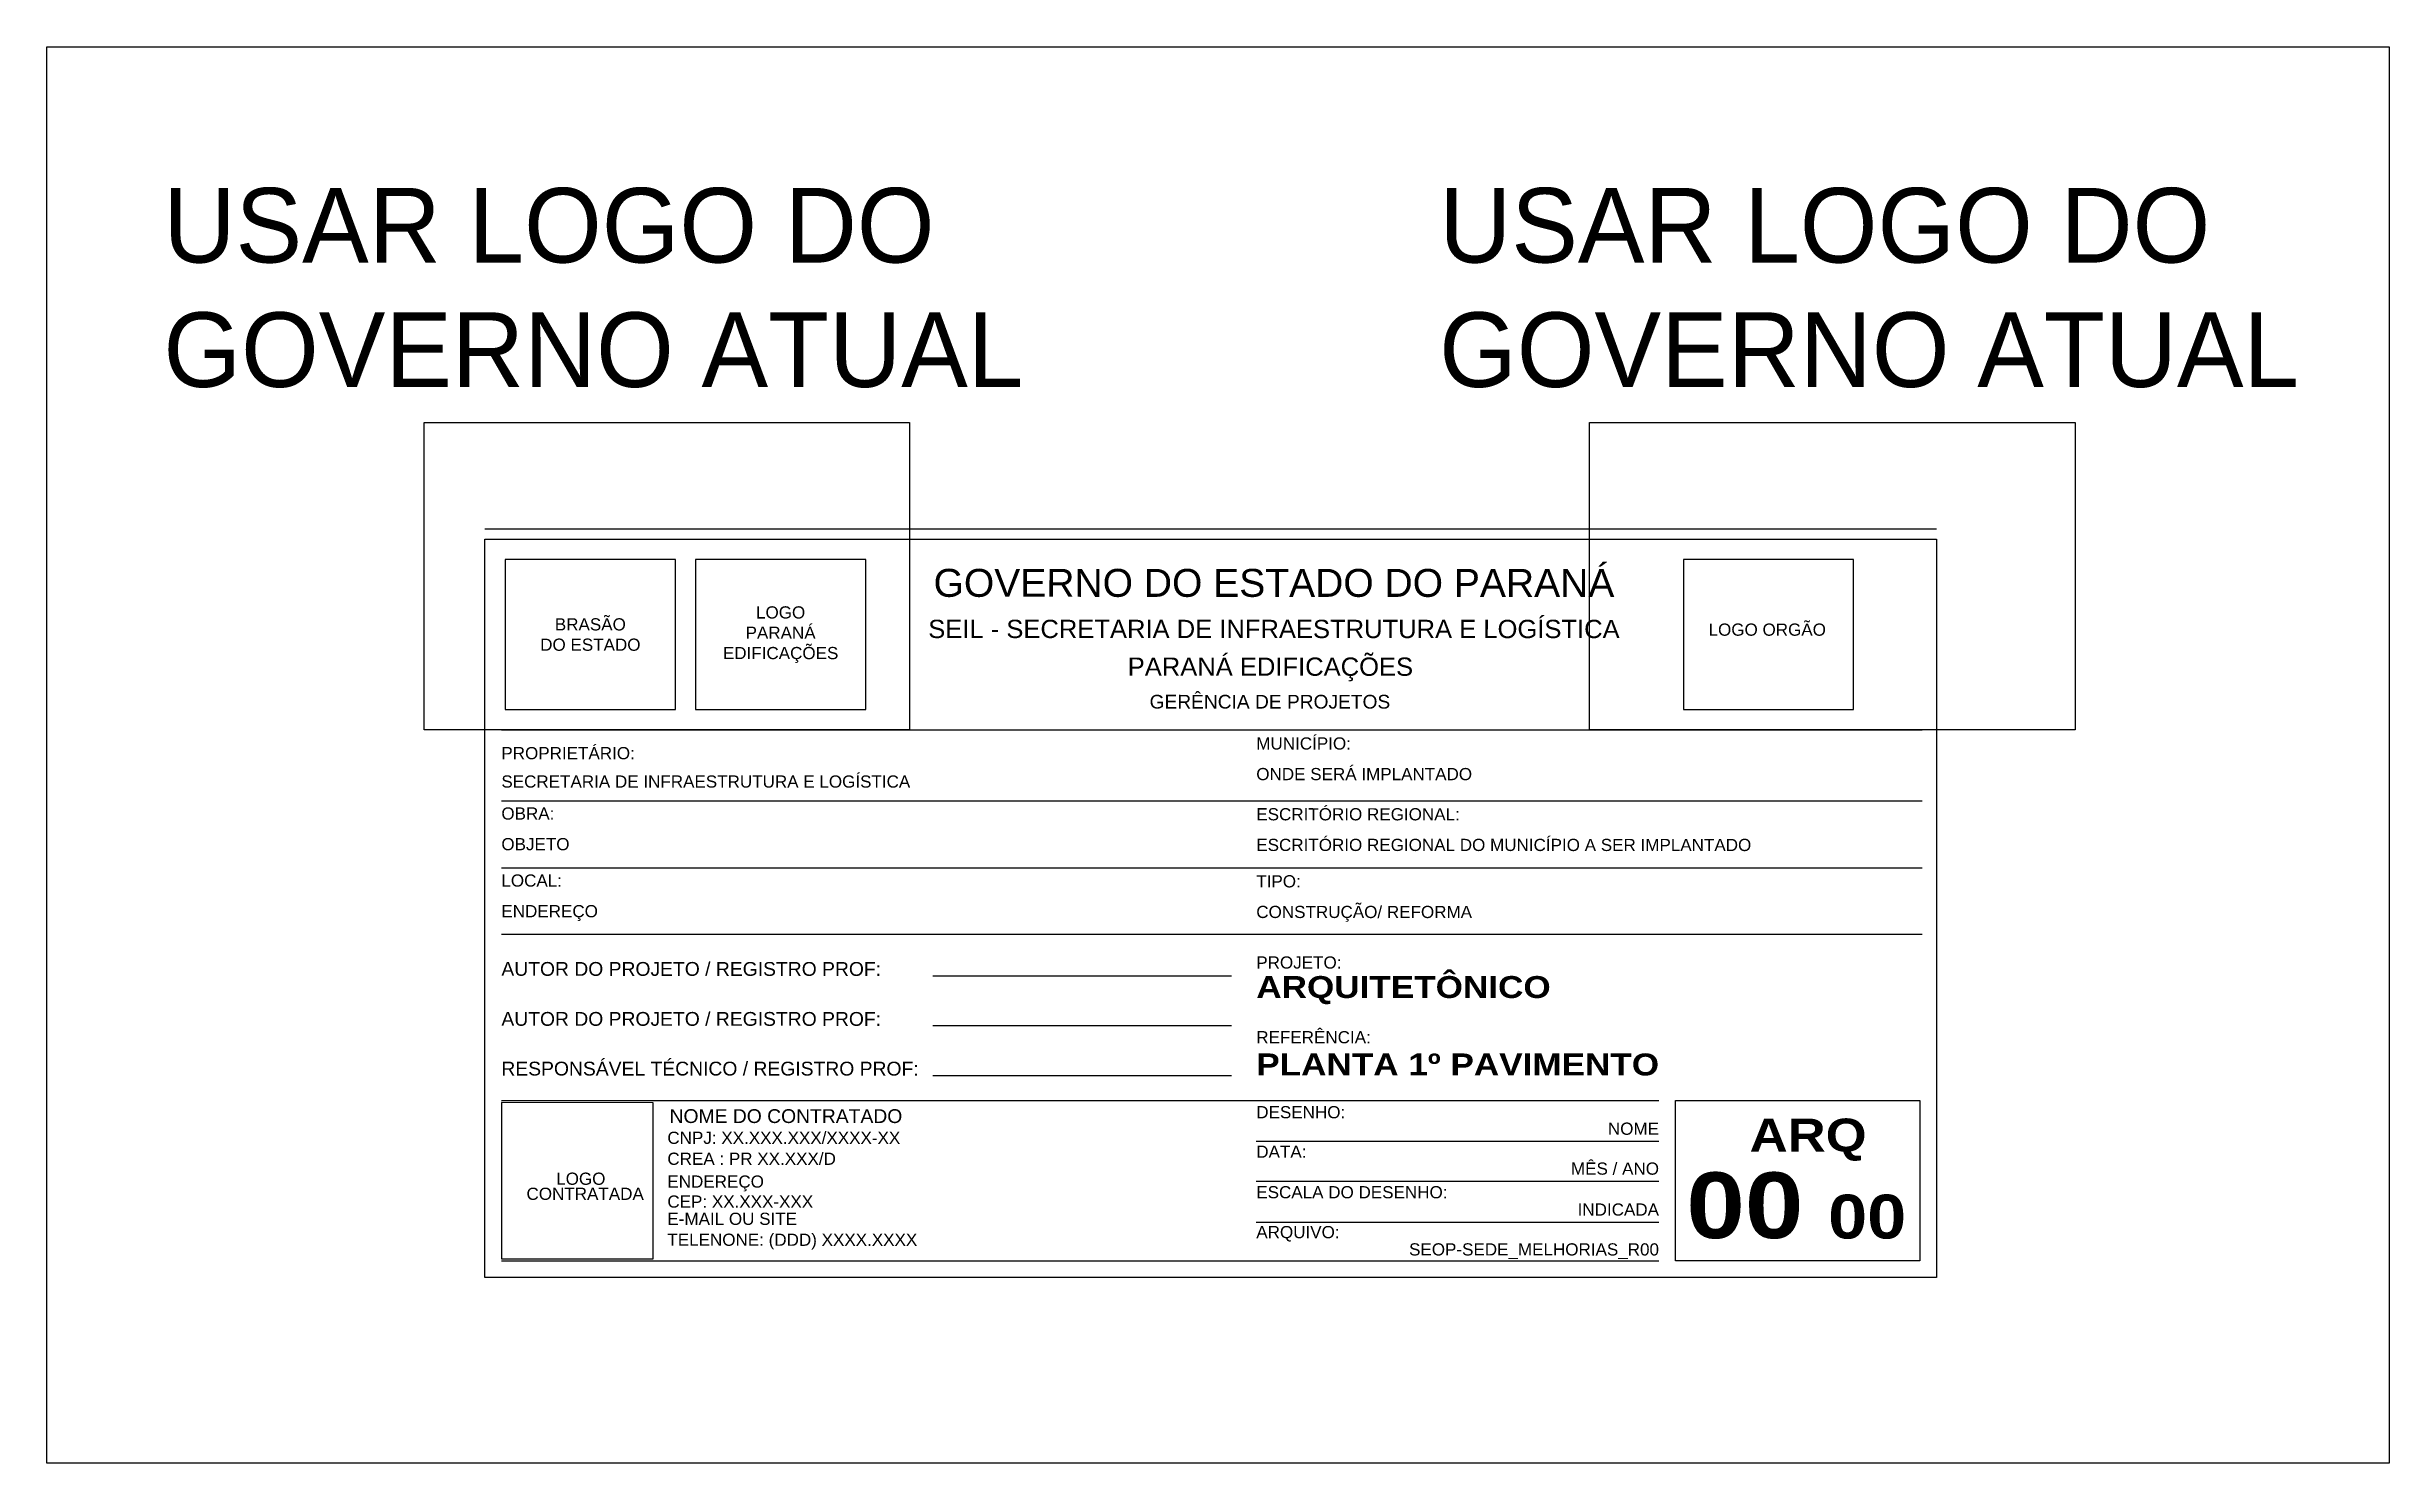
# Model space of a CAD drawing. Header units: millimetres. Extents: x 0 to 687901, y 0 to 346525.
# Drawn here: x 405548 to 687901, y 173970 to 344762 of the extents above; entities that cross this region are included whole.
import ezdxf
from ezdxf.enums import TextEntityAlignment as Align

# ---------------------------------------------------------------- set-up
doc = ezdxf.new("R2010")
doc.units = ezdxf.units.MM
doc.layers.add('ARQ_Texto', color=7, linetype='Continuous')
doc.styles.add('ARIAL', font='arial.ttf')
doc.styles.add('arial bold', font='')
doc.styles.get('arial bold').set_extended_font_data('Arial Black')

msp = doc.modelspace()

# ---------------------------------------------------------------- texts
at = {"layer": 'ARQ_Texto', "style": 'ARIAL'}
for s, height, p in [('GOVERNO DO ESTADO DO PARANÁ', 3367.56, (553469, 280120)), ('SEIL - SECRETARIA DE INFRAESTRUTURA E LOGÍSTICA', 2205, (553469, 274566)), ('PARANÁ EDIFICAÇÕES', 2205, (553042, 270018)), ('GERÊNCIA DE PROJETOS', 1653.75, (552982, 265793))]:
    msp.add_text(s, height=height, rotation=359.99469, dxfattribs=at).set_placement(p, align=Align.MIDDLE_CENTER)
at = {"layer": 'ARQ_Texto'}
for s, height, style, p in [('LOGO ORGÃO', 1470, 'ARIAL', (605859, 274484)), ('PROPRIETÁRIO:', 1470, 'ARIAL', (460339, 259591)), ('MUNICÍPIO: ', 1470, 'ARIAL', (551339, 260760)), ('SECRETARIA DE INFRAESTRUTURA E LOGÍSTICA ', 1470, 'ARIAL', (460339, 256169)), ('ONDE SERÁ IMPLANTADO', 1470, 'ARIAL', (551339, 257066)), ('OBRA:', 1470, 'ARIAL', (460339, 252311)), ('ESCRITÓRIO REGIONAL: ', 1470, 'ARIAL', (551339, 252220)), ('OBJETO', 1470, 'ARIAL', (460339, 248617)), ('ESCRITÓRIO REGIONAL DO MUNICÍPIO A SER IMPLANTADO', 1470, 'ARIAL', (551339, 248525)), ('LOCAL:', 1470, 'ARIAL', (460339, 244228)), ('TIPO: ', 1470, 'ARIAL', (551339, 244136)), ('ENDEREÇO', 1470, 'ARIAL', (460339, 240533)), ('CONSTRUÇÃO/ REFORMA', 1470, 'ARIAL', (551339, 240442)), ('PROJETO:', 1470, 'ARIAL', (551339, 234344)), ('REFERÊNCIA:', 1470, 'ARIAL', (551339, 225335)), ('PLANTA 1º PAVIMENTO ', 2646, 'arial bold', (551339, 222054)), ('DESENHO: ', 1470, 'ARIAL', (551339, 216295)), ('DATA:', 1470, 'ARIAL', (551339, 211530)), ('LOGO ', 1470, 'ARIAL', (466949, 208272)), ('CONTRATADA', 1470, 'ARIAL', (463366, 206454)), ('ESCALA DO DESENHO:', 1470, 'ARIAL', (551339, 206644)), ('ARQUIVO:', 1470, 'ARIAL', (551339, 201832))]:
    msp.add_text(s, height=height, rotation=359.99469, dxfattribs=dict(at, style=style)).set_placement(p, align=Align.MIDDLE_LEFT)
for s, height, style, p in [('AUTOR DO PROJETO / REGISTRO PROF:  ', 1666, 'ARIAL', (460339, 232737)), ('ARQUITETÔNICO', 2646, 'arial bold', (551339, 230064)), ('AUTOR DO PROJETO / REGISTRO PROF:', 1666, 'ARIAL', (460339, 226710)), ('RESPONSÁVEL TÉCNICO / REGISTRO PROF:', 1666, 'ARIAL', (460339, 220717)), ('NOME DO CONTRATADO', 1666, 'ARIAL', (480612, 214990)), ('ARQ', 3969, 'arial bold', (610810, 211550)), ('CNPJ: XX.XXX.XXX/XXXX-XX', 1470, 'ARIAL', (480349, 212470)), ('CREA : PR XX.XXX/D', 1470, 'ARIAL', (480349, 209945)), ('00', 7938, 'arial bold', (603178, 201095)), ('CEP: XX.XXX-XXX', 1470, 'ARIAL', (480349, 204781)), ('ENDEREÇO', 1470, 'ARIAL', (480349, 207195)), ('00', 5292, 'arial bold', (620272, 201057)), ('E-MAIL OU SITE', 1470, 'ARIAL', (480349, 202705)), ('TELENONE: (DDD) XXXX.XXXX', 1470, 'ARIAL', (480349, 200179))]:
    msp.add_text(s, height=height, rotation=359.99469, dxfattribs=dict(at, style=style)).set_placement(p)
at = {"layer": 'ARQ_Texto', "style": 'ARIAL'}
for s, p in [('NOME', (599884, 214303)), ('MÊS / ANO', (599884, 209491)), ('INDICADA', (599884, 204555)), ('SEOP-SEDE_MELHORIAS_R00', (599883, 199746))]:
    msp.add_text(s, height=1470, rotation=359.99469, dxfattribs=at).set_placement(p, align=Align.MIDDLE_RIGHT)
at = {"layer": 'ARQ_Texto', "color": 1, "char_height": 9000, "width": 132873.02, "attachment_point": 1}
for insert in [(419602, 327745), (573385, 327745)]:
    msp.add_mtext('{\\fFootlight MT Light|b0|i0|c0|p18;USAR LOGO DO GOVERNO ATUAL}', dxfattribs=dict(at, insert=insert))
at = {"layer": 'ARQ_Texto', "char_height": 1470, "width": 18895.7, "attachment_point": 5, "rotation": 359.99469, "style": 'ARIAL'}
for s, insert in [('LOGO \\PPARANÁ\\PEDIFICAÇÕES', (494001, 273883)), ('BRASÃO \\PDO ESTADO', (471063, 273883))]:
    msp.add_mtext(s, dxfattribs=dict(at, insert=insert))

# ---------------------------------------------------------------- linework, layer by layer
at = {"color": 2}
msp.add_lwpolyline([(405548, 344762), (687901, 344762), (687901, 173970), (405548, 173970)], close=True, dxfattribs=at)
at = {"layer": 'ARQ_Texto'}
for p, q in [((458339, 286656), (633339, 286656)), ((460339, 262392), (631614, 262392)), ((460339, 253851), (631613, 253851)), ((460339, 245768), (631612, 245768)), ((460339, 237766), (631614, 237766)), ((548339, 232691), (512339, 232691)), ((548339, 226691), (512339, 226691)), ((548338, 220691), (512339, 220691)), ((460339, 217691), (599884, 217691)), ((601883, 198379), (601885, 217691)), ((601885, 217691), (631341, 217688)), ((631341, 217688), (631339, 198379)), ((551339, 212800), (599884, 212800)), ((551339, 207987), (599884, 207984)), ((551339, 203016), (599884, 203013)), ((460339, 198379), (599884, 198379)), ((631339, 198379), (601883, 198379))]:
    msp.add_line(p, q, dxfattribs=at)
at = {"layer": 'ARQ_Texto', "color": 1}
for points in [[(451028, 299452), (509538, 299452), (509538, 262392), (451028, 262392)], [(591525, 299452), (650035, 299452), (650035, 262392), (591525, 262392)]]:
    msp.add_lwpolyline(points, close=True, dxfattribs=at)
at = {"layer": 'ARQ_Texto'}
for points in [[(633339, 196379), (458339, 196379), (458339, 285395), (633339, 285395)], [(481316, 282924), (460810, 282924), (460810, 264841), (481316, 264841)], [(504254, 282924), (483748, 282924), (483748, 264841), (504254, 264841)], [(623339, 282924), (602832, 282924), (602832, 264841), (623339, 264841)], [(478643, 217440), (460339, 217442), (460339, 198629), (478642, 198629)]]:
    msp.add_lwpolyline(points, close=True, dxfattribs=at)

msp.set_redraw_order([(e.dxf.handle, doc.entitydb.next_handle()) for e in msp.query("TEXT MTEXT ATTDEF DIMENSION ARC_DIMENSION")])  # texts and dimensions are drawn at this point

doc.saveas('drawing.dxf')
